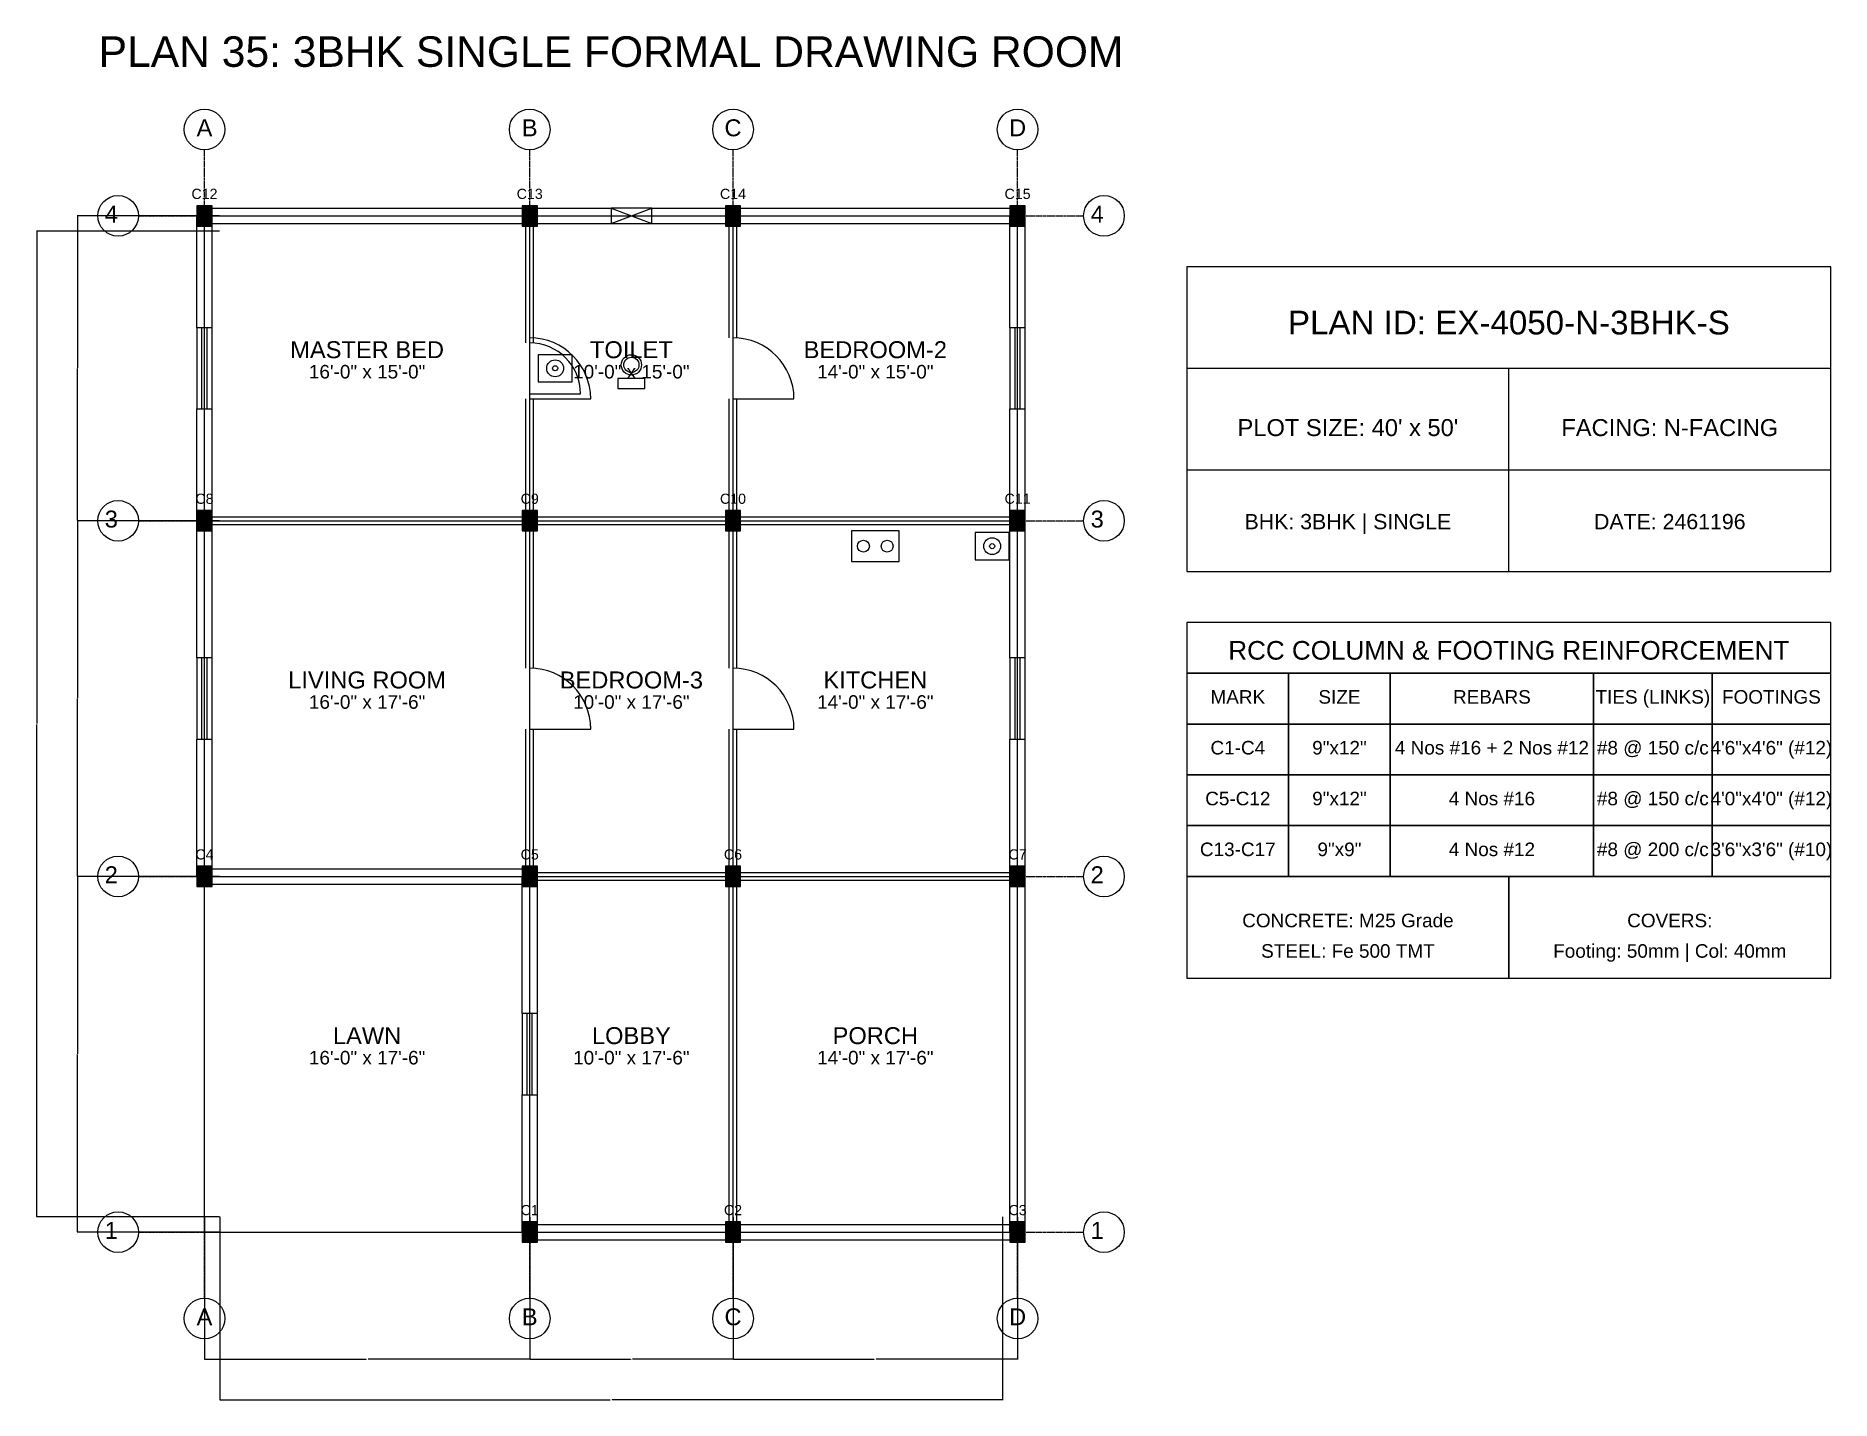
# Model space of a CAD drawing. Header units: inches. Extents: x -134 to 23580, y -99 to 23207.
# Drawn here: x 9900 to 10960, y 7401 to 8206 of the extents above; entities that cross this region are included whole.
import ezdxf
from ezdxf.enums import TextEntityAlignment as Align

# ---------------------------------------------------------------- set-up
doc = ezdxf.new("R2010")
doc.units = ezdxf.units.IN
doc.header["$MEASUREMENT"] = 0
doc.linetypes.add('CENTER', pattern=[2, 1.25, -0.25, 0.25, -0.25])
for name, color, linetype in [('A-COL-HATCH', 251, 'Continuous'), ('A-COLUMN', 1, 'Continuous'), ('A-DIM', 5, 'Continuous'), ('A-DOOR', 30, 'Continuous'), ('A-FIXTURE', 8, 'Continuous'), ('A-TEXT', 2, 'Continuous'), ('A-WALL-EXT', 7, 'Continuous'), ('A-WALL-INT', 9, 'Continuous'), ('A-WINDOW', 4, 'Continuous'), ('S-BEAM-FRAMING', 2, 'Continuous'), ('S-BUBBLE', 4, 'Continuous'), ('S-GRID-CENTER', 8, 'CENTER'), ('S-TABLE', 7, 'Continuous'), ('S-TEXT', 3, 'Continuous')]:
    doc.layers.add(name, color=color, linetype=linetype)
doc.styles.get("Standard").update_dxf_attribs({"font": 'arial.ttf'})
doc.dimstyles.get("Standard").update_dxf_attribs({"dimtxt": 0.18, "dimasz": 0.18, "dimexe": 0.18, "dimexo": 0.0625, "dimgap": 0.09, "dimtad": 0, "dimtih": 1, "dimtoh": 1, "dimdec": 4, "dimzin": 0, "dimdsep": 46, "dimtxsty": 'Standard', "dimcen": 0.09, "dimadec": 0, "dimazin": 0, "dimtfac": 1, "dimtdec": 4, "dimtofl": 0, "dimtmove": 0, "dimatfit": 3, "dimfxl": 1, "dimtolj": 1, "dimtzin": 0, "dimarcsym": 0})

msp = doc.modelspace()

# ---------------------------------------------------------------- texts
at = {"layer": 'A-TEXT'}
for s, height, p in [('PLAN 35: 3BHK SINGLE FORMAL DRAWING ROOM', 18, (10240, 8188)), ('C12', 6, (10000, 8110)), ('C13', 6, (10192, 8110)), ('C14', 6, (10312, 8110)), ('C15', 6, (10480, 8110)), ('PLAN ID: EX-4050-N-3BHK-S', 14, (10770, 8030)), ('MASTER BED', 10, (10096, 8016)), ('TOILET', 10, (10252, 8016)), ('BEDROOM-2', 10, (10396, 8016)), ('16\'-0" x 15\'-0"', 8, (10096, 8004)), ('10\'-0" x 15\'-0"', 8, (10252, 8004)), ('14\'-0" x 15\'-0"', 8, (10396, 8004)), ("PLOT SIZE: 40' x 50'", 10, (10675, 7970)), ('FACING: N-FACING', 10, (10865, 7970)), ('C8', 6, (10000, 7930)), ('C9', 6, (10192, 7930)), ('C10', 6, (10312, 7930)), ('C11', 6, (10480, 7930)), ('BHK: 3BHK | SINGLE', 9, (10675, 7915)), ('DATE: 2461196', 9, (10865, 7915)), ('LIVING ROOM', 10, (10096, 7821)), ('BEDROOM-3', 10, (10252, 7821)), ('KITCHEN', 10, (10396, 7821)), ('16\'-0" x 17\'-6"', 8, (10096, 7809)), ('10\'-0" x 17\'-6"', 8, (10252, 7809)), ('14\'-0" x 17\'-6"', 8, (10396, 7809)), ('C4', 6, (10000, 7720)), ('C5', 6, (10192, 7720)), ('C6', 6, (10312, 7720)), ('C7', 6, (10480, 7720)), ('LAWN', 10, (10096, 7611)), ('LOBBY', 10, (10252, 7611)), ('PORCH', 10, (10396, 7611)), ('16\'-0" x 17\'-6"', 8, (10096, 7599)), ('10\'-0" x 17\'-6"', 8, (10252, 7599)), ('14\'-0" x 17\'-6"', 8, (10396, 7599)), ('C1', 6, (10192, 7510)), ('C2', 6, (10312, 7510)), ('C3', 6, (10480, 7510))]:
    msp.add_text(s, height=height, dxfattribs=at).set_placement(p, align=Align.CENTER)
at = {"layer": 'S-TEXT'}
for s, height, p in [('A', 10, (10000, 8147)), ('B', 10, (10192, 8147)), ('C', 10, (10312, 8147)), ('D', 10, (10480, 8147)), ('4', 10, (9945, 8096)), ('4', 10, (10527, 8096)), ('3', 10, (9945, 7916)), ('3', 10, (10527, 7916)), ('RCC COLUMN & FOOTING REINFORCEMENT', 11, (10770, 7838)), ('MARK', 8, (10610, 7812)), ('SIZE', 8, (10670, 7812)), ('REBARS', 8, (10760, 7812)), ('TIES (LINKS)', 8, (10855, 7812)), ('FOOTINGS', 8, (10925, 7812)), ('C1-C4', 8, (10610, 7782)), ('9"x12"', 8, (10670, 7782)), ('4 Nos #16 + 2 Nos #12', 8, (10760, 7782)), ('#8 @ 150 c/c', 8, (10855, 7782)), ('4\'6"x4\'6" (#12)', 8, (10925, 7782)), ('C5-C12', 8, (10610, 7752)), ('9"x12"', 8, (10670, 7752)), ('4 Nos #16', 8, (10760, 7752)), ('#8 @ 150 c/c', 8, (10855, 7752)), ('4\'0"x4\'0" (#12)', 8, (10925, 7752)), ('C13-C17', 8, (10610, 7722)), ('9"x9"', 8, (10670, 7722)), ('4 Nos #12', 8, (10760, 7722)), ('#8 @ 200 c/c', 8, (10855, 7722)), ('3\'6"x3\'6" (#10)', 8, (10925, 7722)), ('2', 10, (9945, 7706)), ('2', 10, (10527, 7706)), ('CONCRETE: M25 Grade', 8, (10675, 7680)), ('COVERS:', 8, (10865, 7680)), ('STEEL: Fe 500 TMT', 8, (10675, 7662)), ('Footing: 50mm | Col: 40mm', 8, (10865, 7662)), ('1', 10, (9945, 7496)), ('1', 10, (10527, 7496)), ('A', 10, (10000, 7445)), ('B', 10, (10192, 7445)), ('C', 10, (10312, 7445)), ('D', 10, (10480, 7445))]:
    msp.add_text(s, height=height, dxfattribs=at).set_placement(p, align=Align.CENTER)

# ---------------------------------------------------------------- blocks, each defined once
blk = doc.blocks.new('*D324')
at = {"layer": 'A-DIM', "color": 0, "lineweight": -2, "transparency": 16777216}
for p, q in [((10000, 7508.9), (10000, 7424.8)), ((10192, 7508.9), (10192, 7424.8)), ((10000.2, 7425), (10095.4, 7425)), ((10191.8, 7425), (10096.6, 7425))]:
    blk.add_line(p, q, dxfattribs=at)
at = {"layer": 'A-DIM', "color": 0, "transparency": 16777216}
for points in [[(10000.2, 7425), (10000.2, 7425), (10000, 7425)], [(10191.8, 7425), (10191.8, 7425), (10192, 7425)]]:
    blk.add_solid(points, dxfattribs=at)
at = {"layer": 'Defpoints', "color": 0, "transparency": 16777216}
for p in [(10000, 7509), (10192, 7509), (10192, 7425)]:
    blk.add_point(p, dxfattribs=at)
at = {"layer": 'A-DIM', "color": 0, "transparency": 16777216, "insert": (10096, 7425), "char_height": 0.18, "attachment_point": 5}
blk.add_mtext('\\A1;192.0000', dxfattribs=at)
blk = doc.blocks.new('*D325')
at = {"layer": 'A-DIM', "color": 0, "lineweight": -2, "transparency": 16777216}
for p, q in [((10192, 7508.9), (10192, 7424.8)), ((10312, 7508.9), (10312, 7424.8)), ((10192.2, 7425), (10251.4, 7425)), ((10311.8, 7425), (10252.6, 7425))]:
    blk.add_line(p, q, dxfattribs=at)
at = {"layer": 'A-DIM', "color": 0, "transparency": 16777216}
for points in [[(10192.2, 7425), (10192.2, 7425), (10192, 7425)], [(10311.8, 7425), (10311.8, 7425), (10312, 7425)]]:
    blk.add_solid(points, dxfattribs=at)
at = {"layer": 'Defpoints', "color": 0, "transparency": 16777216}
for p in [(10192, 7509), (10312, 7509), (10312, 7425)]:
    blk.add_point(p, dxfattribs=at)
at = {"layer": 'A-DIM', "color": 0, "transparency": 16777216, "insert": (10252, 7425), "char_height": 0.18, "attachment_point": 5}
blk.add_mtext('\\A1;120.0000', dxfattribs=at)
blk = doc.blocks.new('*D326')
at = {"layer": 'A-DIM', "color": 0, "lineweight": -2, "transparency": 16777216}
for p, q in [((10312, 7508.9), (10312, 7424.8)), ((10480, 7508.9), (10480, 7424.8)), ((10312.2, 7425), (10395.4, 7425)), ((10479.8, 7425), (10396.6, 7425))]:
    blk.add_line(p, q, dxfattribs=at)
at = {"layer": 'A-DIM', "color": 0, "transparency": 16777216}
for points in [[(10312.2, 7425), (10312.2, 7425), (10312, 7425)], [(10479.8, 7425), (10479.8, 7425), (10480, 7425)]]:
    blk.add_solid(points, dxfattribs=at)
at = {"layer": 'Defpoints', "color": 0, "transparency": 16777216}
for p in [(10312, 7509), (10480, 7509), (10480, 7425)]:
    blk.add_point(p, dxfattribs=at)
at = {"layer": 'A-DIM', "color": 0, "transparency": 16777216, "insert": (10396, 7425), "char_height": 0.18, "attachment_point": 5}
blk.add_mtext('\\A1;168.0000', dxfattribs=at)
blk = doc.blocks.new('*D327')
at = {"layer": 'A-DIM', "color": 0, "lineweight": -2, "transparency": 16777216}
for p, q in [((10009, 7508.9375), (10009, 7400.82)), ((10471, 7508.9375), (10471, 7400.82)), ((10009.18, 7401), (10239.393206, 7401)), ((10470.82, 7401), (10240.606794, 7401))]:
    blk.add_line(p, q, dxfattribs=at)
at = {"layer": 'A-DIM', "color": 0, "transparency": 16777216}
for points in [[(10009.18, 7401.03), (10009.18, 7400.97), (10009, 7401)], [(10470.82, 7401.03), (10470.82, 7400.97), (10471, 7401)]]:
    blk.add_solid(points, dxfattribs=at)
at = {"layer": 'Defpoints', "color": 0, "transparency": 16777216}
for p in [(10009, 7509), (10471, 7509), (10471, 7401)]:
    blk.add_point(p, dxfattribs=at)
at = {"layer": 'A-DIM', "color": 0, "transparency": 16777216, "insert": (10240, 7401), "char_height": 0.18, "attachment_point": 5}
blk.add_mtext('\\A1;462.0000', dxfattribs=at)
blk = doc.blocks.new('*D328')
at = {"layer": 'A-DIM', "color": 0, "lineweight": -2, "transparency": 16777216}
for p, q in [((10008.9, 7710), (9924.8, 7710)), ((9925, 7709.8), (9925, 7605.2)), ((9925, 7500.2), (9925, 7604.8)), ((10008.9, 7500), (9924.8, 7500))]:
    blk.add_line(p, q, dxfattribs=at)
at = {"layer": 'A-DIM', "color": 0, "transparency": 16777216}
for points in [[(9925, 7709.8), (9925, 7709.8), (9925, 7710)], [(9925, 7500.2), (9925, 7500.2), (9925, 7500)]]:
    blk.add_solid(points, dxfattribs=at)
at = {"layer": 'Defpoints', "color": 0, "transparency": 16777216}
for p in [(9925, 7710), (10009, 7710), (10009, 7500)]:
    blk.add_point(p, dxfattribs=at)
at = {"layer": 'A-DIM', "color": 0, "transparency": 16777216, "insert": (9925, 7605), "char_height": 0.18, "attachment_point": 5}
blk.add_mtext('\\A1;210.0000', dxfattribs=at)
blk = doc.blocks.new('*D329')
at = {"layer": 'A-DIM', "color": 0, "lineweight": -2, "transparency": 16777216}
for p, q in [((10008.9, 7920), (9924.8, 7920)), ((9925, 7919.8), (9925, 7815.2)), ((9925, 7710.2), (9925, 7814.8)), ((10008.9, 7710), (9924.8, 7710))]:
    blk.add_line(p, q, dxfattribs=at)
at = {"layer": 'A-DIM', "color": 0, "transparency": 16777216}
for points in [[(9925, 7919.8), (9925, 7919.8), (9925, 7920)], [(9925, 7710.2), (9925, 7710.2), (9925, 7710)]]:
    blk.add_solid(points, dxfattribs=at)
at = {"layer": 'Defpoints', "color": 0, "transparency": 16777216}
for p in [(9925, 7920), (10009, 7920), (10009, 7710)]:
    blk.add_point(p, dxfattribs=at)
at = {"layer": 'A-DIM', "color": 0, "transparency": 16777216, "insert": (9925, 7815), "char_height": 0.18, "attachment_point": 5}
blk.add_mtext('\\A1;210.0000', dxfattribs=at)
blk = doc.blocks.new('*D330')
at = {"layer": 'A-DIM', "color": 0, "lineweight": -2, "transparency": 16777216}
for p, q in [((10008.9, 8100), (9924.8, 8100)), ((9925, 8099.8), (9925, 8010.2)), ((9925, 7920.2), (9925, 8009.8)), ((10008.9, 7920), (9924.8, 7920))]:
    blk.add_line(p, q, dxfattribs=at)
at = {"layer": 'A-DIM', "color": 0, "transparency": 16777216}
for points in [[(9925, 8099.8), (9925, 8099.8), (9925, 8100)], [(9925, 7920.2), (9925, 7920.2), (9925, 7920)]]:
    blk.add_solid(points, dxfattribs=at)
at = {"layer": 'Defpoints', "color": 0, "transparency": 16777216}
for p in [(9925, 8100), (10009, 8100), (10009, 7920)]:
    blk.add_point(p, dxfattribs=at)
at = {"layer": 'A-DIM', "color": 0, "transparency": 16777216, "insert": (9925, 8010), "char_height": 0.18, "attachment_point": 5}
blk.add_mtext('\\A1;180.0000', dxfattribs=at)
blk = doc.blocks.new('*D331')
at = {"layer": 'A-DIM', "color": 0, "lineweight": -2, "transparency": 16777216}
for p, q in [((10008.9, 8091), (9900.8, 8091)), ((9901, 8090.8), (9901, 7800.2)), ((9901, 7509.2), (9901, 7799.8)), ((10008.9, 7509), (9900.8, 7509))]:
    blk.add_line(p, q, dxfattribs=at)
at = {"layer": 'A-DIM', "color": 0, "transparency": 16777216}
for points in [[(9901, 8090.8), (9901, 8090.8), (9901, 8091)], [(9901, 7509.2), (9901, 7509.2), (9901, 7509)]]:
    blk.add_solid(points, dxfattribs=at)
at = {"layer": 'Defpoints', "color": 0, "transparency": 16777216}
for p in [(9901, 8091), (10009, 8091), (10009, 7509)]:
    blk.add_point(p, dxfattribs=at)
at = {"layer": 'A-DIM', "color": 0, "transparency": 16777216, "insert": (9901, 7800), "char_height": 0.18, "attachment_point": 5}
blk.add_mtext('\\A1;582.0000', dxfattribs=at)

# ---------------------------------------------------------------- dimensions: what is measured, and where the dimension line sits
at = {"layer": 'A-DIM'}
for base, p1, p2, picture, middle in [((9925, 8100), (10009, 7920), (10009, 8100), '*D330', (9925, 8010)), ((9901, 8091), (10009, 7509), (10009, 8091), '*D331', (9901, 7800)), ((9925, 7920), (10009, 7710), (10009, 7920), '*D329', (9925, 7815)), ((9925, 7710), (10009, 7500), (10009, 7710), '*D328', (9925, 7605))]:
    dim = msp.add_linear_dim(base=base, p1=p1, p2=p2, angle=90, dimstyle='Standard', dxfattribs=at)
    dim.commit()
    dim.dimension.update_dxf_attribs({"geometry": picture, "text_midpoint": middle})
for base, p1, p2, picture, middle in [((10192, 7425), (10000, 7509), (10192, 7509), '*D324', (10096, 7425)), ((10471, 7401), (10009, 7509), (10471, 7509), '*D327', (10240, 7401)), ((10312, 7425), (10192, 7509), (10312, 7509), '*D325', (10252, 7425)), ((10480, 7425), (10312, 7509), (10480, 7509), '*D326', (10396, 7425))]:
    dim = msp.add_linear_dim(base=base, p1=p1, p2=p2, dimstyle='Standard', dxfattribs=at)
    dim.commit()
    dim.dimension.update_dxf_attribs({"geometry": picture, "text_midpoint": middle})

# ---------------------------------------------------------------- linework, layer by layer
at = {"layer": 'A-COL-HATCH'}
for points in [[(9995.5, 8094), (10004.5, 8094), (9995.5, 8106), (10004.5, 8106)], [(10187.5, 8094), (10196.5, 8094), (10187.5, 8106), (10196.5, 8106)], [(10307.5, 8094), (10316.5, 8094), (10307.5, 8106), (10316.5, 8106)], [(10475.5, 8094), (10484.5, 8094), (10475.5, 8106), (10484.5, 8106)], [(9995.5, 7914), (10004.5, 7914), (9995.5, 7926), (10004.5, 7926)], [(10187.5, 7914), (10196.5, 7914), (10187.5, 7926), (10196.5, 7926)], [(10307.5, 7914), (10316.5, 7914), (10307.5, 7926), (10316.5, 7926)], [(10475.5, 7914), (10484.5, 7914), (10475.5, 7926), (10484.5, 7926)], [(9995.5, 7704), (10004.5, 7704), (9995.5, 7716), (10004.5, 7716)], [(10187.5, 7704), (10196.5, 7704), (10187.5, 7716), (10196.5, 7716)], [(10307.5, 7704), (10316.5, 7704), (10307.5, 7716), (10316.5, 7716)], [(10475.5, 7704), (10484.5, 7704), (10475.5, 7716), (10484.5, 7716)], [(10187.5, 7494), (10196.5, 7494), (10187.5, 7506), (10196.5, 7506)], [(10307.5, 7494), (10316.5, 7494), (10307.5, 7506), (10316.5, 7506)], [(10475.5, 7494), (10484.5, 7494), (10475.5, 7506), (10484.5, 7506)]]:
    msp.add_solid(points, dxfattribs=at)
at = {"layer": 'A-COLUMN'}
for points in [[(9995.5, 8094), (10004.5, 8094), (10004.5, 8106), (9995.5, 8106)], [(10187.5, 8094), (10196.5, 8094), (10196.5, 8106), (10187.5, 8106)], [(10307.5, 8094), (10316.5, 8094), (10316.5, 8106), (10307.5, 8106)], [(10475.5, 8094), (10484.5, 8094), (10484.5, 8106), (10475.5, 8106)], [(9995.5, 7914), (10004.5, 7914), (10004.5, 7926), (9995.5, 7926)], [(10187.5, 7914), (10196.5, 7914), (10196.5, 7926), (10187.5, 7926)], [(10307.5, 7914), (10316.5, 7914), (10316.5, 7926), (10307.5, 7926)], [(10475.5, 7914), (10484.5, 7914), (10484.5, 7926), (10475.5, 7926)], [(9995.5, 7704), (10004.5, 7704), (10004.5, 7716), (9995.5, 7716)], [(10187.5, 7704), (10196.5, 7704), (10196.5, 7716), (10187.5, 7716)], [(10307.5, 7704), (10316.5, 7704), (10316.5, 7716), (10307.5, 7716)], [(10475.5, 7704), (10484.5, 7704), (10484.5, 7716), (10475.5, 7716)], [(10187.5, 7494), (10196.5, 7494), (10196.5, 7506), (10187.5, 7506)], [(10307.5, 7494), (10316.5, 7494), (10316.5, 7506), (10307.5, 7506)], [(10475.5, 7494), (10484.5, 7494), (10484.5, 7506), (10475.5, 7506)]]:
    msp.add_lwpolyline(points, close=True, dxfattribs=at)
at = {"layer": 'A-DOOR'}
for p, q in [((10192, 7995), (10222, 7995)), ((10192, 7992), (10228, 7992)), ((10312, 7992), (10348, 7992)), ((10192, 7797), (10228, 7797)), ((10312, 7797), (10348, 7797))]:
    msp.add_line(p, q, dxfattribs=at)
for centre, radius in [((10192, 7992), 36), ((10192, 7995), 30), ((10312, 7992), 36), ((10192, 7797), 36), ((10312, 7797), 36)]:
    msp.add_arc(centre, radius, 0, 90, dxfattribs=at)
at = {"layer": 'A-FIXTURE'}
for points in [[(10197, 8002), (10217, 8002), (10217, 8018), (10197, 8018)], [(10244, 7998), (10260, 7998), (10260, 8004), (10244, 8004)], [(10382, 7896), (10410, 7896), (10410, 7914), (10382, 7914)], [(10455, 7897), (10475, 7897), (10475, 7913), (10455, 7913)]]:
    msp.add_lwpolyline(points, close=True, dxfattribs=at)
for centre, radius in [((10207, 8010), 5), ((10252, 8012), 6), ((10252, 8012), 4.5), ((10207, 8010), 1.5), ((10389, 7905), 3.5), ((10403, 7905), 3.5), ((10465, 7905), 5), ((10465, 7905), 1.5)]:
    msp.add_circle(centre, radius, dxfattribs=at)
at = {"layer": 'A-WALL-EXT'}
for p, q in [((9995.5, 8034), (9995.5, 8100)), ((10000, 8104.5), (10192, 8104.5)), ((10004.5, 8034), (10004.5, 8100)), ((10192, 8104.5), (10240, 8104.5)), ((10264, 8104.5), (10312, 8104.5)), ((10312, 8104.5), (10480, 8104.5)), ((10475.5, 8034), (10475.5, 8100)), ((10484.5, 8034), (10484.5, 8100)), ((10000, 8095.5), (10192, 8095.5)), ((10192, 8095.5), (10240, 8095.5)), ((10264, 8095.5), (10312, 8095.5)), ((10312, 8095.5), (10480, 8095.5)), ((10580, 8010), (10960, 8010)), ((10770, 7890), (10770, 8010)), ((9995.5, 7920), (9995.5, 7986)), ((10004.5, 7920), (10004.5, 7986)), ((10475.5, 7920), (10475.5, 7986)), ((10484.5, 7920), (10484.5, 7986)), ((10580, 7950), (10960, 7950)), ((9995.5, 7839), (9995.5, 7920)), ((10004.5, 7839), (10004.5, 7920)), ((10475.5, 7839), (10475.5, 7920)), ((10484.5, 7839), (10484.5, 7920)), ((9995.5, 7710), (9995.5, 7791)), ((10004.5, 7710), (10004.5, 7791)), ((10475.5, 7710), (10475.5, 7791)), ((10484.5, 7710), (10484.5, 7791)), ((10000, 7714.5), (10192, 7714.5)), ((10000, 7705.5), (10192, 7705.5)), ((10187.5, 7629), (10187.5, 7710)), ((10196.5, 7629), (10196.5, 7710)), ((10475.5, 7500), (10475.5, 7710)), ((10484.5, 7500), (10484.5, 7710)), ((10187.5, 7500), (10187.5, 7581)), ((10196.5, 7500), (10196.5, 7581)), ((10192, 7504.5), (10312, 7504.5)), ((10312, 7504.5), (10480, 7504.5)), ((10192, 7495.5), (10312, 7495.5)), ((10312, 7495.5), (10480, 7495.5))]:
    msp.add_line(p, q, dxfattribs=at)
msp.add_lwpolyline([(10580, 7890), (10960, 7890), (10960, 8070), (10580, 8070)], close=True, dxfattribs=at)
at = {"layer": 'A-WALL-INT'}
for p, q in [((10189.75, 8025), (10189.75, 8100)), ((10194.25, 8025), (10194.25, 8100)), ((10309.75, 8028), (10309.75, 8100)), ((10314.25, 8028), (10314.25, 8100)), ((10189.75, 7920), (10189.75, 7992)), ((10194.25, 7920), (10194.25, 7992)), ((10309.75, 7920), (10309.75, 7992)), ((10314.25, 7920), (10314.25, 7992)), ((10000, 7922.25), (10192, 7922.25)), ((10000, 7917.75), (10192, 7917.75)), ((10189.75, 7833), (10189.75, 7920)), ((10192, 7922.25), (10312, 7922.25)), ((10192, 7917.75), (10312, 7917.75)), ((10194.25, 7833), (10194.25, 7920)), ((10309.75, 7833), (10309.75, 7920)), ((10312, 7922.25), (10480, 7922.25)), ((10312, 7917.75), (10480, 7917.75)), ((10314.25, 7833), (10314.25, 7920)), ((10189.75, 7710), (10189.75, 7797)), ((10194.25, 7710), (10194.25, 7797)), ((10309.75, 7710), (10309.75, 7797)), ((10314.25, 7710), (10314.25, 7797)), ((10192, 7712.25), (10312, 7712.25)), ((10192, 7707.75), (10312, 7707.75)), ((10309.75, 7500), (10309.75, 7710)), ((10312, 7712.25), (10480, 7712.25)), ((10312, 7707.75), (10480, 7707.75)), ((10314.25, 7500), (10314.25, 7710))]:
    msp.add_line(p, q, dxfattribs=at)
at = {"layer": 'A-WINDOW'}
for p, q in [((10240, 8095.5), (10264, 8104.5)), ((10240, 8104.5), (10264, 8095.5)), ((9998.5, 7986), (9998.5, 8034)), ((10001.5, 7986), (10001.5, 8034)), ((10478.5, 7986), (10478.5, 8034)), ((10481.5, 7986), (10481.5, 8034)), ((9998.5, 7791), (9998.5, 7839)), ((10001.5, 7791), (10001.5, 7839)), ((10478.5, 7791), (10478.5, 7839)), ((10481.5, 7791), (10481.5, 7839)), ((10190.5, 7581), (10190.5, 7629)), ((10193.5, 7581), (10193.5, 7629))]:
    msp.add_line(p, q, dxfattribs=at)
for points in [[(10240, 8095.5), (10264, 8095.5), (10264, 8104.5), (10240, 8104.5)], [(9995.5, 7986), (10004.5, 7986), (10004.5, 8034), (9995.5, 8034)], [(10475.5, 7986), (10484.5, 7986), (10484.5, 8034), (10475.5, 8034)], [(9995.5, 7791), (10004.5, 7791), (10004.5, 7839), (9995.5, 7839)], [(10475.5, 7791), (10484.5, 7791), (10484.5, 7839), (10475.5, 7839)], [(10187.5, 7581), (10196.5, 7581), (10196.5, 7629), (10187.5, 7629)]]:
    msp.add_lwpolyline(points, close=True, dxfattribs=at)
at = {"layer": 'S-BEAM-FRAMING'}
for p, q in [((10000, 7500), (10000, 8100)), ((10000, 8100), (10480, 8100)), ((10192, 7500), (10192, 8100)), ((10312, 7500), (10312, 8100)), ((10480, 7500), (10480, 8100)), ((10000, 7920), (10480, 7920)), ((10000, 7710), (10480, 7710)), ((10000, 7500), (10480, 7500))]:
    msp.add_line(p, q, dxfattribs=at)
at = {"layer": 'S-BUBBLE'}
for centre in [(10000, 8151), (10192, 8151), (10312, 8151), (10480, 8151), (9949, 8100), (10531, 8100), (9949, 7920), (10531, 7920), (9949, 7710), (10531, 7710), (9949, 7500), (10531, 7500), (10000, 7449), (10192, 7449), (10312, 7449), (10480, 7449)]:
    msp.add_circle(centre, 12, dxfattribs=at)
at = {"layer": 'S-GRID-CENTER'}
for p, q in [((10000, 7461), (10000, 8139)), ((10192, 7461), (10192, 8139)), ((10312, 7461), (10312, 8139)), ((10480, 7461), (10480, 8139)), ((9961, 8100), (10519, 8100)), ((9961, 7920), (10519, 7920)), ((9961, 7710), (10519, 7710)), ((9961, 7500), (10519, 7500))]:
    msp.add_line(p, q, dxfattribs=at)
at = {"layer": 'S-TABLE'}
for points in [[(10580, 7830), (10960, 7830), (10960, 7860), (10580, 7860)], [(10580, 7800), (10640, 7800), (10640, 7830), (10580, 7830)], [(10640, 7800), (10700, 7800), (10700, 7830), (10640, 7830)], [(10700, 7800), (10820, 7800), (10820, 7830), (10700, 7830)], [(10820, 7800), (10890, 7800), (10890, 7830), (10820, 7830)], [(10890, 7800), (10960, 7800), (10960, 7830), (10890, 7830)], [(10580, 7770), (10640, 7770), (10640, 7800), (10580, 7800)], [(10640, 7770), (10700, 7770), (10700, 7800), (10640, 7800)], [(10700, 7770), (10820, 7770), (10820, 7800), (10700, 7800)], [(10820, 7770), (10890, 7770), (10890, 7800), (10820, 7800)], [(10890, 7770), (10960, 7770), (10960, 7800), (10890, 7800)], [(10580, 7740), (10640, 7740), (10640, 7770), (10580, 7770)], [(10640, 7740), (10700, 7740), (10700, 7770), (10640, 7770)], [(10700, 7740), (10820, 7740), (10820, 7770), (10700, 7770)], [(10820, 7740), (10890, 7740), (10890, 7770), (10820, 7770)], [(10890, 7740), (10960, 7740), (10960, 7770), (10890, 7770)], [(10580, 7710), (10640, 7710), (10640, 7740), (10580, 7740)], [(10640, 7710), (10700, 7710), (10700, 7740), (10640, 7740)], [(10700, 7710), (10820, 7710), (10820, 7740), (10700, 7740)], [(10820, 7710), (10890, 7710), (10890, 7740), (10820, 7740)], [(10890, 7710), (10960, 7710), (10960, 7740), (10890, 7740)], [(10580, 7650), (10770, 7650), (10770, 7710), (10580, 7710)], [(10770, 7650), (10960, 7650), (10960, 7710), (10770, 7710)]]:
    msp.add_lwpolyline(points, close=True, dxfattribs=at)

msp.set_redraw_order([(e.dxf.handle, doc.entitydb.next_handle()) for e in msp.query("TEXT MTEXT ATTDEF DIMENSION ARC_DIMENSION")])  # texts and dimensions are drawn at this point

doc.saveas('drawing.dxf')
